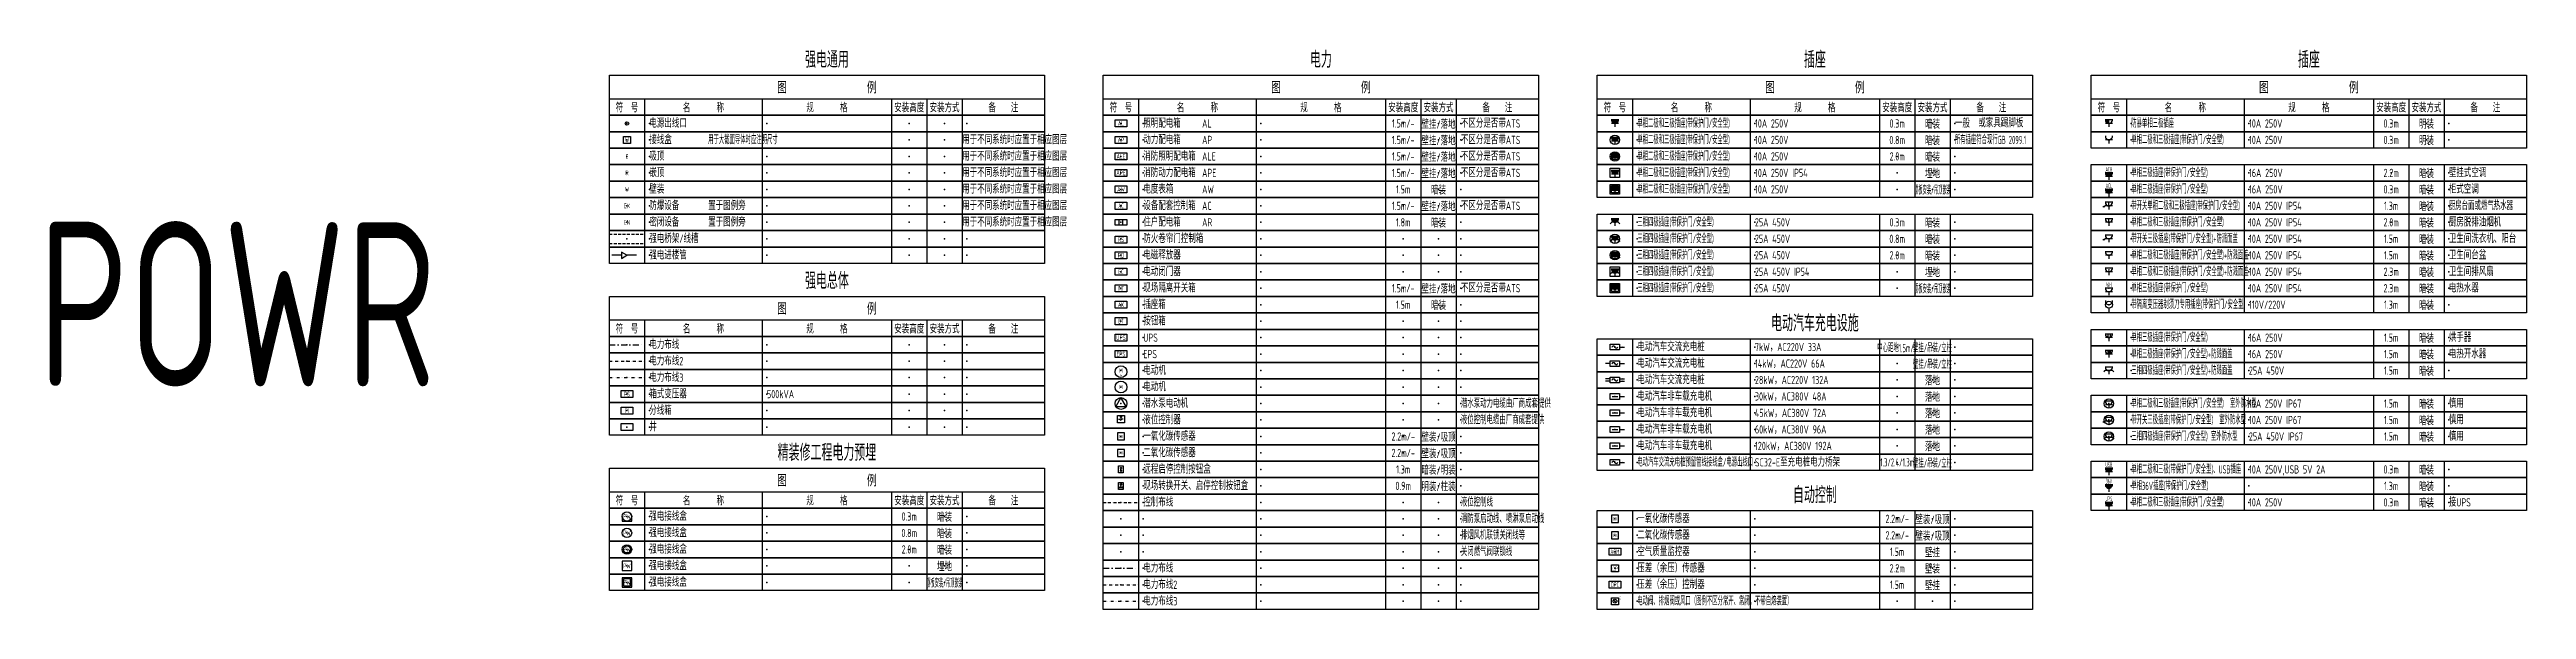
# Model space of a CAD drawing. Header units: millimetres. Extents: x -714894 to -525595, y 3400 to 234118.
# Drawn here: x -714894 to -609595, y 91476 to 115266 of the extents above; entities that cross this region are included whole.
import ezdxf
from ezdxf.enums import TextEntityAlignment as Align

# ---------------------------------------------------------------- set-up
doc = ezdxf.new("R2010")
doc.units = ezdxf.units.MM
doc.header["$LTSCALE"] = 500
for name, pattern in [('BORDER2', [0.875, 0.25, -0.125, 0.25, -0.125, 0, -0.125]), ('DASHDOT', [1, 0.5, -0.25, 0, -0.25]), ('DASHDOT2', [0.5, 0.25, -0.125, 0, -0.125]), ('DIVIDE2', [0.625, 0.25, -0.125, 0, -0.125, 0, -0.125]), ('HIDDEN', [0.375, 0.25, -0.125])]:
    doc.linetypes.add(name, pattern=pattern)
for name, color, linetype in [('E-BAS-DEVC', 3, 'Continuous'), ('E-BAS-EQPM', 3, 'Continuous'), ('E-CTRL-WIRE', 3, 'BORDER2'), ('E-FAS-DEVC', 3, 'Continuous'), ('E-FAS-EQPM', 2, 'Continuous'), ('E-LITE-LITE', 3, 'Continuous'), ('E-POWE-CMTB', 3, 'HIDDEN'), ('E-POWR-BUSH', 111, 'Continuous'), ('E-POWR-DEVC', 3, 'Continuous'), ('E-POWR-EQPM', 3, 'Continuous'), ('E-POWR-EQPM2', 2, 'HIDDEN'), ('E-POWR-WELL', 41, 'Continuous'), ('E-POWR-WIRE', 4, 'DASHDOT'), ('E-POWR-WIRE2', 4, 'DASHDOT2'), ('E-POWR-WIRE3', 4, 'DIVIDE2'), ('E-UNIV-DIAG', 2, 'Continuous'), ('E-UNIV-EL', 140, 'Continuous'), ('E-UNIV-NOTE', 6, 'Continuous')]:
    doc.layers.add(name, color=color, linetype=linetype)
doc.styles.add('TH-STYLE3', font='tssdeng.shx', dxfattribs={"width": 0.65, "bigfont": 'tssdchn.shx'})

msp = doc.modelspace()

# ---------------------------------------------------------------- texts
at = {"layer": 'E-LITE-LITE', "style": 'TH-STYLE3', "width": 0.7}
for s, p in [('C', (-690345, 110726)), ('R', (-690345, 110026)), ('W', (-690345, 109326))]:
    msp.add_text(s, height=200, dxfattribs=at).set_placement(p, align=Align.MIDDLE)
at = {"layer": 'E-POWR-DEVC', "style": 'TH-STYLE3', "width": 0.7}
for s, p in [('EX', (-690345, 108626)), ('EN', (-690345, 107926))]:
    msp.add_text(s, height=200, dxfattribs=at).set_placement(p, align=Align.MIDDLE)
at = {"layer": 'E-UNIV-NOTE', "style": 'TH-STYLE3'}
for s, height, width, p in [('强电通用', 700, 0.7, (-681845, 114876)), ('电力', 700, 0.7, (-660845, 114876)), ('插座', 700, 0.7, (-639845, 114876)), ('插座', 700, 0.7, (-618845, 114876)), ('1.5m/-', 350, 0.7, (-657345, 112126)), ('壁挂/落地', 350, 0.7, (-655845, 112126)), ('壁挂/落地', 350, 0.7, (-655845, 111426)), ('0.3m', 350, 0.7, (-636345, 112126)), ('暗装', 350, 0.7, (-634845, 112126)), ('暗装', 350, 0.7, (-634845, 111426)), ('0.3m', 350, 0.7, (-615345, 112126)), ('明装', 350, 0.7, (-613845, 112126)), ('明装', 350, 0.7, (-613845, 111426)), ('1.5m/-', 350, 0.7, (-657345, 111426)), ('1.5m/-', 350, 0.7, (-657345, 110726)), ('壁挂/落地', 350, 0.7, (-655845, 110726)), ('0.8m', 350, 0.7, (-636345, 111426)), ('2.0m', 350, 0.7, (-636345, 110726)), ('暗装', 350, 0.7, (-634845, 110726)), ('0.3m', 350, 0.7, (-615345, 111426)), ('1.5m/-', 350, 0.7, (-657345, 110026)), ('壁挂/落地', 350, 0.7, (-655845, 110026)), ('暗装', 350, 0.7, (-655845, 109326)), ('顶板安装/吊顶嵌装', 350, 0.4, (-634845, 109326)), ('埋地', 350, 0.7, (-634845, 110026)), ('2.2m', 350, 0.7, (-615345, 110026)), ('暗装', 350, 0.7, (-613845, 110026)), ('暗装', 350, 0.7, (-613845, 109326)), ('1.5m/-', 350, 0.7, (-657345, 108626)), ('1.5m', 350, 0.7, (-657345, 109326)), ('壁挂/落地', 350, 0.7, (-655845, 108626)), ('0.3m', 350, 0.7, (-615345, 109326)), ('1.3m', 350, 0.7, (-615345, 108626)), ('暗装', 350, 0.7, (-613845, 108626)), ('POWR', 7000, 0.7, (-706924, 104467)), ('1.8m', 350, 0.7, (-657345, 107926)), ('暗装', 350, 0.7, (-655845, 107926)), ('0.3m', 350, 0.7, (-636345, 107926)), ('暗装', 350, 0.7, (-634845, 107926)), ('暗装', 350, 0.7, (-634845, 107226)), ('2.0m', 350, 0.7, (-615345, 107926)), ('暗装', 350, 0.7, (-613845, 107926)), ('暗装', 350, 0.7, (-613845, 107226)), ('0.8m', 350, 0.7, (-636345, 107226)), ('2.0m', 350, 0.7, (-636345, 106526)), ('暗装', 350, 0.7, (-634845, 106526)), ('1.5m', 350, 0.7, (-615345, 107226)), ('1.5m', 350, 0.7, (-615345, 106526)), ('暗装', 350, 0.7, (-613845, 106526)), ('强电总体', 700, 0.7, (-681845, 105476)), ('1.5m/-', 350, 0.7, (-657345, 105126)), ('壁挂/落地', 350, 0.7, (-655845, 105126)), ('顶板安装/吊顶嵌装', 350, 0.4, (-634845, 105126)), ('埋地', 350, 0.7, (-634845, 105826)), ('2.3m', 350, 0.7, (-615345, 105826)), ('2.3m', 350, 0.7, (-615345, 105126)), ('暗装', 350, 0.7, (-613845, 105826)), ('暗装', 350, 0.7, (-613845, 105126)), ('1.5m', 350, 0.7, (-657345, 104426)), ('暗装', 350, 0.7, (-655845, 104426)), ('1.3m', 350, 0.7, (-615345, 104426)), ('暗装', 350, 0.7, (-613845, 104426)), ('电动汽车充电设施', 700, 0.7, (-639845, 103676)), ('1.5m', 350, 0.7, (-615345, 103026)), ('暗装', 350, 0.7, (-613845, 103026)), ('中心距地1.5m/-', 350, 0.5, (-636345, 102626)), ('壁挂/吊装/立柱', 350, 0.5, (-634845, 102626)), ('1.5m', 350, 0.7, (-615345, 102326)), ('暗装', 350, 0.7, (-613845, 102326)), ('壁挂/吊装/立柱', 350, 0.5, (-634845, 101926)), ('落地', 350, 0.7, (-634845, 101226)), ('1.5m', 350, 0.7, (-615345, 101626)), ('暗装', 350, 0.7, (-613845, 101626)), ('落地', 350, 0.7, (-634845, 100526)), ('1.5m', 350, 0.7, (-615345, 100226)), ('暗装', 350, 0.7, (-613845, 100226)), ('2.2m/-', 350, 0.7, (-657345, 98826)), ('壁装/吸顶', 350, 0.7, (-655845, 98826)), ('落地', 350, 0.7, (-634845, 99826)), ('落地', 350, 0.7, (-634845, 99126)), ('1.5m', 350, 0.7, (-615345, 99526)), ('1.5m', 350, 0.7, (-615345, 98826)), ('暗装', 350, 0.7, (-613845, 99526)), ('暗装', 350, 0.7, (-613845, 98826)), ('精装修工程电力预埋', 700, 0.7, (-681845, 98176)), ('2.2m/-', 350, 0.7, (-657345, 98126)), ('壁装/吸顶', 350, 0.7, (-655845, 98126)), ('落地', 350, 0.7, (-634845, 98426)), ('0.9m', 350, 0.7, (-657345, 96726)), ('1.3m', 350, 0.7, (-657345, 97426)), ('暗装/明装', 350, 0.7, (-655845, 97426)), ('明装/柱装', 350, 0.7, (-655845, 96726)), ('1.3/2.4/1.3m', 350, 0.5, (-636345, 97726)), ('壁挂/吊装/立柱', 350, 0.5, (-634845, 97726)), ('0.3m', 350, 0.7, (-615345, 97426)), ('1.3m', 350, 0.7, (-615345, 96726)), ('暗装', 350, 0.7, (-613845, 97426)), ('暗装', 350, 0.7, (-613845, 96726)), ('自动控制', 700, 0.7, (-639845, 96376)), ('0.3m', 350, 0.7, (-615345, 96026)), ('暗装', 350, 0.7, (-613845, 96026)), ('0.8m', 350, 0.7, (-678345, 94726)), ('0.3m', 350, 0.7, (-678345, 95426)), ('暗装', 350, 0.7, (-676845, 95426)), ('暗装', 350, 0.7, (-676845, 94726)), ('2.2m/-', 350, 0.7, (-636345, 95326)), ('2.2m/-', 350, 0.7, (-636345, 94626)), ('壁装/吸顶', 350, 0.7, (-634845, 95326)), ('壁装/吸顶', 350, 0.7, (-634845, 94626)), ('2.0m', 350, 0.7, (-678345, 94026)), ('暗装', 350, 0.7, (-676845, 94026)), ('1.5m', 350, 0.7, (-636345, 93926)), ('壁挂', 350, 0.7, (-634845, 93926)), ('顶板安装/吊顶嵌装', 350, 0.4, (-676845, 92626)), ('埋地', 350, 0.7, (-676845, 93326)), ('2.2m', 350, 0.7, (-636345, 93226)), ('1.5m', 350, 0.7, (-636345, 92526)), ('壁装', 350, 0.7, (-634845, 93226)), ('壁挂', 350, 0.7, (-634845, 92526))]:
    msp.add_text(s, height=height, dxfattribs=dict(at, width=width)).set_placement(p, align=Align.MIDDLE)
for s, width, p in [('接线盒', 0.7, (-689395, 111426)), ('电源出线口', 0.7, (-689395, 112126)), ('照明配电箱', 0.7, (-668395, 112126)), ('动力配电箱', 0.7, (-668395, 111426)), ('AL', 0.7, (-665895, 112126)), ('单相二极和三极插座(带保护门/安全型)', 0.5, (-647395, 112126)), ('单相二极和三极插座(带保护门/安全型)', 0.5, (-647395, 111426)), ('10A 250V', 0.7, (-642395, 112126)), ('所有插座符合现行GB 2099.1', 0.5, (-633895, 111426)), ('一般', 0.7, (-633895, 112126)), ('或家具踢脚板', 0.7, (-632895, 112141)), ('单相二极和三极插座(带保护门/安全型)', 0.5, (-626395, 111426)), ('防暴单相三极插座', 0.5, (-626395, 112126)), ('10A 250V', 0.7, (-621395, 112126)), ('吸顶', 0.7, (-689395, 110726)), ('消防照明配电箱', 0.7, (-668395, 110726)), ('AP', 0.7, (-665895, 111426)), ('ALE', 0.7, (-665895, 110726)), ('单相二极和三极插座(带保护门/安全型)', 0.5, (-647395, 110726)), ('10A 250V', 0.7, (-642395, 111426)), ('10A 250V', 0.7, (-642395, 110726)), ('10A 250V', 0.7, (-621395, 111426)), ('壁装', 0.7, (-689395, 109326)), ('嵌顶', 0.7, (-689395, 110026)), ('消防动力配电箱', 0.7, (-668395, 110026)), ('电度表箱', 0.7, (-668395, 109326)), ('APE', 0.7, (-665895, 110026)), ('单相二极和三极插座(带保护门/安全型)', 0.5, (-647395, 110026)), ('单相二极和三极插座(带保护门/安全型)', 0.5, (-647395, 109326)), ('10A 250V IP54', 0.7, (-642395, 110026)), ('单相三极插座(带保护门/安全型)', 0.5, (-626395, 110026)), ('单相三极插座(带保护门/安全型)', 0.5, (-626395, 109326)), ('16A 250V', 0.7, (-621395, 110026)), ('柜式空调', 0.7, (-612895, 109326)), ('壁挂式空调', 0.7, (-612895, 110026)), ('防爆设备', 0.7, (-689395, 108626)), ('设备配套控制箱', 0.7, (-668395, 108626)), ('AW', 0.7, (-665895, 109326)), ('AC', 0.7, (-665895, 108626)), ('10A 250V', 0.7, (-642395, 109326)), ('带开关单相二极和三极插座(带保护门/安全型)', 0.5, (-626395, 108626)), ('16A 250V', 0.7, (-621395, 109326)), ('10A 250V IP54', 0.7, (-621395, 108626)), ('厨房台面或燃气热水器', 0.6, (-612895, 108626)), ('密闭设备', 0.7, (-689395, 107926)), ('强电桥架/线槽', 0.7, (-689395, 107226)), ('住户配电箱', 0.7, (-668395, 107926)), ('AR', 0.7, (-665895, 107926)), ('三相四极插座(带保护门/安全型)', 0.5, (-647395, 107926)), ('三相四极插座(带保护门/安全型)', 0.5, (-647395, 107226)), ('25A 450V', 0.7, (-642395, 107926)), ('单相二极和三极插座(带保护门/安全型)', 0.5, (-626395, 107926)), ('带开关三极插座(带保护门/安全型)+防溅面盖', 0.5, (-626395, 107226)), ('10A 250V IP54', 0.7, (-621395, 107926)), ('厨房脱排油烟机', 0.7, (-612895, 107926)), ('卫生间洗衣机、阳台', 0.7, (-612895, 107226)), ('强电进楼管', 0.7, (-689395, 106526)), ('电磁释放器', 0.7, (-668395, 106526)), ('三相四极插座(带保护门/安全型)', 0.5, (-647395, 106526)), ('25A 450V', 0.7, (-642395, 107226)), ('25A 450V', 0.7, (-642395, 106526)), ('单相二极和三极插座(带保护门/安全型)+防溅面盖', 0.5, (-626395, 106526)), ('10A 250V IP54', 0.7, (-621395, 107226)), ('10A 250V IP54', 0.7, (-621395, 106526)), ('卫生间台盆', 0.7, (-612895, 106526)), ('现场隔离开关箱', 0.7, (-668395, 105126)), ('电动闭门器', 0.7, (-668395, 105826)), ('三相四极插座(带保护门/安全型)', 0.5, (-647395, 105826)), ('三相四极插座(带保护门/安全型)', 0.5, (-647395, 105126)), ('25A 450V IP54', 0.7, (-642395, 105826)), ('25A 450V', 0.7, (-642395, 105126)), ('单相二极和三极插座(带保护门/安全型)+防溅面盖', 0.5, (-626395, 105826)), ('单相三极插座(带保护门/安全型)', 0.5, (-626395, 105126)), ('10A 250V IP54', 0.7, (-621395, 105826)), ('10A 250V IP54', 0.7, (-621395, 105126)), ('卫生间排风扇', 0.7, (-612895, 105826)), ('电热水器', 0.7, (-612895, 105126)), ('插座箱', 0.7, (-668395, 104426)), ('带隔离变压器剃须刀专用插座(带保护门/安全型)', 0.5, (-626395, 104426)), ('110V/220V', 0.7, (-621395, 104426)), ('按钮箱', 0.7, (-668395, 103726)), ('UPS', 0.7, (-668395, 103026)), ('单相三极插座(带保护门/安全型)', 0.5, (-626395, 103026)), ('16A 250V', 0.7, (-621395, 103026)), ('烘手器', 0.7, (-612895, 103026)), ('电力布线', 0.7, (-689395, 102726)), ('电力布线2', 0.7, (-689395, 102026)), ('EPS', 0.7, (-668395, 102326)), ('电动汽车交流充电桩', 0.7, (-647395, 102626)), ('电动汽车交流充电桩', 0.7, (-647395, 101926)), ('7kW，AC220V 33A', 0.7, (-642395, 102626)), ('单相三极插座(带保护门/安全型)+防溅面盖', 0.5, (-626395, 102326)), ('16A 250V', 0.7, (-621395, 102326)), ('电热开水器', 0.7, (-612895, 102326)), ('电力布线3', 0.7, (-689395, 101326)), ('电动机', 0.7, (-668395, 101626)), ('电动机', 0.7, (-668395, 100926)), ('电动汽车交流充电桩', 0.7, (-647395, 101226)), ('14kW，AC220V 66A', 0.7, (-642395, 101926)), ('28kW，AC220V 132A', 0.7, (-642395, 101226)), ('三相四极插座(带保护门/安全型)+防溅面盖', 0.5, (-626395, 101626)), ('25A 450V', 0.7, (-621395, 101626)), ('箱式变压器', 0.7, (-689395, 100626)), ('分线箱', 0.7, (-689395, 99926)), ('500kVA', 0.7, (-684395, 100626)), ('潜水泵电动机', 0.7, (-668395, 100226)), ('电动汽车非车载充电机', 0.7, (-647395, 100526)), ('电动汽车非车载充电机', 0.7, (-647395, 99826)), ('30kW，AC380V 48A', 0.7, (-642395, 100526)), ('单相二极和三极插座(带保护门/安全型)  室外防水型 ', 0.5, (-626395, 100226)), ('10A 250V IP67', 0.7, (-621395, 100226)), ('井', 0.7, (-689395, 99226)), ('液位控制器', 0.7, (-668395, 99526)), ('一氧化碳传感器', 0.7, (-668395, 98826)), ('电动汽车非车载充电机', 0.7, (-647395, 99126)), ('45kW，AC380V 72A', 0.7, (-642395, 99826)), ('60kW，AC380V 96A', 0.7, (-642395, 99126)), ('带开关三极插座(带保护门/安全型)  室外防水型', 0.5, (-626395, 99526)), ('三相四极插座(带保护门/安全型) 室外防水型', 0.5, (-626395, 98826)), ('10A 250V IP67', 0.7, (-621395, 99526)), ('25A 450V IP67', 0.7, (-621395, 98826)), ('二氧化碳传感器', 0.7, (-668395, 98126)), ('电动汽车交流充电桩预留管线接线盒/电源出线口', 0.5, (-647395, 97726)), ('电动汽车非车载充电机', 0.7, (-647395, 98426)), ('120kW，AC380V 192A', 0.7, (-642395, 98426)), ('SC32-E至充电桩电力桥架', 0.7, (-642395, 97726)), ('远程启停控制按钮盒', 0.7, (-668395, 97426)), ('现场转换开关、启停控制按钮盒', 0.7, (-668395, 96726)), ('单相二极和三极(带保护门/安全型)、USB插座', 0.5, (-626395, 97426)), ('单相36V插座(带保护门/安全型)', 0.5, (-626395, 96726)), ('10A 250V,USB 5V 2A', 0.7, (-621395, 97426)), ('控制布线', 0.7, (-668395, 96026)), ('单相二极和三极插座(带保护门/安全型)', 0.5, (-626395, 96026)), ('10A 250V', 0.7, (-621395, 96026)), ('接UPS', 0.7, (-612895, 96026)), ('一氧化碳传感器', 0.7, (-647395, 95326)), ('二氧化碳传感器', 0.7, (-647395, 94626)), ('空气质量监控器', 0.7, (-647395, 93926)), ('电力布线', 0.7, (-668395, 93226)), ('电力布线2', 0.7, (-668395, 92526)), ('压差（余压）传感器', 0.7, (-647395, 93226)), ('压差（余压）控制器', 0.7, (-647395, 92526)), ('电力布线3', 0.7, (-668395, 91826)), ('电动阀、排烟阀或风口（图例不区分常开、常闭，不带自熔装置）', 0.5, (-647395, 91826))]:
    msp.add_text(s, height=350, dxfattribs=dict(at, width=width)).set_placement(p, align=Align.MIDDLE_LEFT)
at = {"layer": 'E-UNIV-NOTE', "color": 1, "style": 'TH-STYLE3'}
for s, width, p in [('用于大截面导体时应注明尺寸', 0.5, (-686895, 111426)), ('用于不同系统时应置于相应图层', 0.7, (-676095, 111426)), ('不区分是否带ATS', 0.7, (-654895, 112126)), ('不区分是否带ATS', 0.7, (-654895, 111426)), ('用于不同系统时应置于相应图层', 0.7, (-676095, 110726)), ('不区分是否带ATS', 0.7, (-654895, 110726)), ('用于不同系统时应置于相应图层', 0.7, (-676095, 110026)), ('用于不同系统时应置于相应图层', 0.7, (-676095, 109326)), ('不区分是否带ATS', 0.7, (-654895, 110026)), ('置于图例旁', 0.7, (-686895, 108626)), ('用于不同系统时应置于相应图层', 0.7, (-676095, 108626)), ('不区分是否带ATS', 0.7, (-654895, 108626)), ('置于图例旁', 0.7, (-686895, 107926)), ('用于不同系统时应置于相应图层', 0.7, (-676095, 107926)), ('不区分是否带ATS', 0.7, (-654895, 105126)), ('潜水泵动力电缆由厂商成套提供', 0.6, (-654895, 100226)), ('慎用', 0.7, (-612895, 100226)), ('液位控制电缆由厂商成套提供', 0.6, (-654895, 99526)), ('慎用', 0.7, (-612895, 99526)), ('慎用', 0.7, (-612895, 98826)), ('液位控制线', 0.6, (-654895, 96026)), ('消防泵启动线、喷淋泵启动线', 0.6, (-654895, 95326)), ('排烟风机联锁关闭线等', 0.6, (-654895, 94626)), ('关闭燃气阀联锁线', 0.6, (-654895, 93926))]:
    msp.add_text(s, height=350, dxfattribs=dict(at, width=width)).set_placement(p, align=Align.MIDDLE_LEFT)
at = {"layer": 'E-UNIV-NOTE', "linetype": 'Continuous', "style": 'TH-STYLE3', "width": 0.7}
for s, p in [('防火卷帘门控制箱', (-668395, 107226)), ('强电接线盒', (-689395, 95426)), ('强电接线盒', (-689395, 94726)), ('强电接线盒', (-689395, 94026)), ('强电接线盒', (-689395, 93326)), ('强电接线盒', (-689395, 92626))]:
    msp.add_text(s, height=350, dxfattribs=at).set_placement(p, align=Align.MIDDLE_LEFT)

# ---------------------------------------------------------------- blocks, each defined once
blk = doc.blocks.new('E-BKTS2')
for p, q in [((0, 0), (185, 0)), ((0, -7), (0, 0)), ((185, 0), (185, -7)), ((185, -7), (0, -7))]:
    blk.add_line(p, q)
at = {"linetype": 'Continuous'}
for p, q in [((15, 0), (15, -7)), ((65, 0), (65, -7)), ((120, 0), (120, -7)), ((135, 0), (135, -7)), ((150, 0), (150, -7))]:
    blk.add_line(p, q, dxfattribs=at)
for p in [(7.5, -3.5), (17, -3.5), (67, -3.5), (127.5, -3.5), (142.5, -3.5), (152, -3.5)]:
    blk.add_point(p, dxfattribs=at)
blk = doc.blocks.new('E-BDB006-1')
for p, q in [((-0.75, -1.25), (-0.75, 1.25)), ((0.75, -1.25), (0.75, 1.25))]:
    blk.add_line(p, q)
blk.add_lwpolyline([(-2.5, -1.25), (-2.5, 1.25), (2.5, 1.25), (2.5, -1.25)], close=True)
blk = doc.blocks.new('E-BDB011')
blk.add_lwpolyline([(-2.5, -1.5), (-2.5, 1.5), (2.5, 1.5), (2.5, -1.5)], close=True)
at = {"layer": 'E-UNIV-EL', "style": 'TH-STYLE3', "width": 0.7}
blk.add_attdef('BOX', text='', height=2, dxfattribs=at).set_placement((0, 0), align=Align.MIDDLE)
blk = doc.blocks.new('E-BDB013')
blk.add_lwpolyline([(-2.5, -1.5), (-2.5, 1.5), (2.5, 1.5), (2.5, -1.5)], close=True)
at = {"layer": 'E-UNIV-EL', "style": 'TH-STYLE3', "width": 0.6}
blk.add_attdef('BOX', text='', height=2, rotation=360, dxfattribs=at).set_placement((0, 0), align=Align.MIDDLE)
blk = doc.blocks.new('E-BKTS1')
blk.add_line((0, -10), (185, -10))
at = {"linetype": 'Continuous'}
for p, q in [((15, -10), (15, -17)), ((65, -10), (65, -17)), ((120, -10), (120, -17)), ((135, -10), (135, -17)), ((150, -10), (150, -17))]:
    blk.add_line(p, q, dxfattribs=at)
blk.add_lwpolyline([(0, 0), (185, 0), (185, -17), (0, -17)], close=True)
at = {"layer": 'E-UNIV-NOTE', "style": 'TH-STYLE3', "width": 0.7}
for s, height, p in [('图                例', 5, (92.5, -5)), ('安装高度', 3.5, (127.5, -13.5)), ('安装方式', 3.5, (142.5, -13.5))]:
    blk.add_text(s, height=height, dxfattribs=at).set_placement(p, align=Align.MIDDLE)
at = {"layer": 'E-UNIV-NOTE', "linetype": 'Continuous', "style": 'TH-STYLE3', "width": 0.7}
for s, p in [('符  号', (7.5, -13.5)), ('名       称', (40, -13.5)), ('规       格', (92.5, -13.5)), ('备    注', (167.5, -13.5))]:
    blk.add_text(s, height=3.5, dxfattribs=at).set_placement(p, align=Align.MIDDLE)
blk = doc.blocks.new('E-BS701')
for p, q in [((1.5, 3), (-1.5, 3)), ((0, 1.5), (0, 0))]:
    blk.add_line(p, q)
at = {"const_width": 1.5}
blk.add_lwpolyline([(-0.75, 3, 1), (0.75, 3, 1)], format="xyb", dxfattribs=at)
blk.add_arc((0, 3), 1.5, 168.46304, 11.53696)
at = {"layer": 'E-UNIV-EL', "style": 'TH-STYLE3', "width": 0.5}
blk.add_attdef('SOCKET', text='', height=2, dxfattribs=at).set_placement((0, 4.5), align=Align.MIDDLE)
blk = doc.blocks.new('E-BS209')
blk.add_line((0, 1.5), (0, 0))
blk.add_circle((0, 3), 1.5)
blk.add_arc((0, 4.5), 1.5, 168.463, 11.537)
blk = doc.blocks.new('E-BS302')
for p, q in [((-1.1, 1.9), (-2.1, 0.9)), ((1.5, 3), (-1.5, 3)), ((1.5, 1.5), (-1.5, 1.5)), ((0, 1.5), (0, 0)), ((1.1, 1.9), (2.1, 0.9))]:
    blk.add_line(p, q)
blk.add_arc((0, 3), 1.5, 168.463, 11.537)
blk = doc.blocks.new('E-BS301')
for p, q in [((-1.1, 1.9), (-2.1, 0.9)), ((1.5, 3), (-1.5, 3)), ((1.5, 1.5), (-1.5, 1.5)), ((0, 1.5), (0, 0)), ((1.1, 1.9), (2.1, 0.9))]:
    blk.add_line(p, q)
at = {"const_width": 1.5}
blk.add_lwpolyline([(-0.8, 3, 1), (0.8, 3, 1)], format="xyb", dxfattribs=at)
blk.add_arc((0, 3), 1.5, 168.463, 11.537)
blk = doc.blocks.new('E-BS802')
for p, q in [((1.5, 3), (-1.5, 3)), ((1.5, 1.5), (-1.5, 1.5)), ((0, 1.5), (0, 0))]:
    blk.add_line(p, q)
at = {"const_width": 1.5}
blk.add_lwpolyline([(-0.75, 3, 1), (0.75, 3, 1)], format="xyb", dxfattribs=at)
blk.add_arc((0, 3), 1.5, 168.46304, 11.53696)
at = {"layer": 'E-UNIV-EL', "style": 'TH-STYLE3', "width": 0.5}
blk.add_attdef('SOCKET', text='', height=2, dxfattribs=at).set_placement((0, 4.5), align=Align.MIDDLE)
blk = doc.blocks.new('E-BS201')
for p, q in [((1.5, 3), (-1.5, 3)), ((1.5, 1.5), (-1.5, 1.5)), ((0, 1.5), (0, 0))]:
    blk.add_line(p, q)
at = {"const_width": 1.5}
blk.add_lwpolyline([(-0.75, 3, 1), (0.75, 3, 1)], format="xyb", dxfattribs=at)
blk.add_arc((0, 3), 1.5, 168.46304, 11.53696)
blk = doc.blocks.new('E-BS200')
for p, q in [((1.5, 0), (-1.5, 0)), ((0, 0), (0, -1.5))]:
    blk.add_line(p, q)
blk.add_arc((0, 1.5), 1.5, 168.463, 11.537)
blk = doc.blocks.new('E-BS203')
for p, q in [((1.5, 1.5), (-1.5, 1.5)), ((1.5, 0), (-1.5, 0)), ((0, 0), (0, 1.5)), ((0, 0), (0, -1.5))]:
    blk.add_line(p, q)
at = {"const_width": 1.5}
blk.add_lwpolyline([(-0.75, 1.5, 0.4142136), (0, 0.75, 1)], format="xyb", dxfattribs=at)
blk.add_arc((0, 1.5), 1.5, 168.46304, 11.53696)
blk = doc.blocks.new('E-BS201-2')
for p, q in [((1.5, 1.5), (-1.5, 1.5)), ((1.5, 0), (-1.5, 0)), ((0, 0), (0, -1.5))]:
    blk.add_line(p, q)
at = {"const_width": 1.5}
blk.add_lwpolyline([(-0.75, 1.5, 1), (0.75, 1.5, 1)], format="xyb", dxfattribs=at)
blk.add_arc((0, 1.5), 1.5, 168.46304, 11.53696)
at = {"layer": 'E-UNIV-EL', "style": 'TH-STYLE3', "width": 0.5}
blk.add_attdef('SOCKET', text='', height=2, dxfattribs=at).set_placement((0, 3), align=Align.MIDDLE)
blk = doc.blocks.new('E-BS201-1')
for p, q in [((1.5, 1.5), (-1.5, 1.5)), ((1.5, 0), (-1.5, 0)), ((0, 0), (0, -1.5))]:
    blk.add_line(p, q)
at = {"const_width": 1.5}
blk.add_lwpolyline([(-0.75, 1.5, 1), (0.75, 1.5, 1)], format="xyb", dxfattribs=at)
blk.add_arc((0, 1.5), 1.5, 168.46304, 11.53696)
at = {"layer": 'E-UNIV-EL', "style": 'TH-STYLE3', "width": 0.5}
blk.add_attdef('SOCKET', text='', height=2, dxfattribs=at).set_placement((0, 3), align=Align.MIDDLE)
blk = doc.blocks.new('E-BS204')
for p, q in [((1.5, 1.5), (-1.5, 1.5)), ((1.5, 0), (-1.5, 0)), ((0, 0), (0, 1.5)), ((0, 0), (0, -1.5))]:
    blk.add_line(p, q)
blk.add_arc((0, 1.5), 1.5, 168.463, 11.537)
blk = doc.blocks.new('E-BS204-S')
for p, q in [((-1.1, 0.4), (-2.1, -0.6)), ((1.5, 1.5), (-1.5, 1.5)), ((1.5, 0), (-1.5, 0)), ((0, 0), (0, 1.5)), ((0, 0), (0, -1.5)), ((-2.1, -0.6), (-2.5, -0.2))]:
    blk.add_line(p, q)
blk.add_arc((0, 1.5), 1.5, 168.463, 11.537)
blk = doc.blocks.new('E-BS202-1')
for p, q in [((1.5, 1.5), (-1.5, 1.5)), ((1.5, 0), (-1.5, 0)), ((0, 0), (0, -1.5))]:
    blk.add_line(p, q)
at = {"const_width": 0.375}
blk.add_lwpolyline([(-0.1875, 0.75, 1), (0.1875, 0.75, 1)], format="xyb", close=True, dxfattribs=at)
blk.add_arc((0, 1.5), 1.5, 168.463041, 11.536959)
blk = doc.blocks.new('E-BS202')
for p, q in [((1.5, 3), (-1.5, 3)), ((1.5, 1.5), (-1.5, 1.5)), ((0, 1.5), (0, 0))]:
    blk.add_line(p, q)
blk.add_arc((0, 3), 1.5, 168.463, 11.537)
blk = doc.blocks.new('E-BDB051')
blk.add_circle((0, 0), 2.5)
at = {"layer": 'E-UNIV-EL', "style": 'TH-STYLE3', "width": 0.7}
blk.add_text('M', height=1.8, dxfattribs=at).set_placement((0, 0), align=Align.MIDDLE)
blk = doc.blocks.new('E-BDB054')
blk.add_circle((0, 0), 2.5)
at = {"layer": 'E-UNIV-EL'}
blk.add_lwpolyline([(0, 2.5), (-2.2, -1.2), (2.2, -1.2)], close=True, dxfattribs=at)
blk = doc.blocks.new('E-BDB052')
blk.add_circle((0, 0), 2.5)
at = {"layer": 'E-UNIV-EL', "style": 'TH-STYLE3', "width": 0.7}
for s, p in [('M', (0, 0.5)), ('~', (0, -1.5))]:
    blk.add_text(s, height=1.8, dxfattribs=at).set_placement(p, align=Align.MIDDLE)
blk = doc.blocks.new('E-BS202-3')
for p, q in [((1.5, 1.5), (-1.5, 1.5)), ((1.5, 0), (-1.5, 0)), ((0, 0), (0, -1.5))]:
    blk.add_line(p, q)
blk.add_arc((0, 1.5), 1.5, 168.463, 11.537)
at = {"layer": 'E-UNIV-EL', "style": 'TH-STYLE3', "width": 0.5}
blk.add_attdef('SOCKET', text='', height=2, dxfattribs=at).set_placement((0, 3), align=Align.MIDDLE)
blk = doc.blocks.new('E-BCABLE01')
for p, q in [((0, 0), (2, 0)), ((3.2, 0), (5.2, 0))]:
    blk.add_line(p, q)
blk.add_lwpolyline([(3.2, -0.69), (3.2, 0.69), (2, 0)], close=True)
blk = doc.blocks.new('E-BS211')
for p, q in [((1.5, 1), (-1.5, 1)), ((1.5, -0.5), (-1.5, -0.5)), ((0, -0.5), (0, -2))]:
    blk.add_line(p, q)
at = {"const_width": 1.5}
blk.add_lwpolyline([(-0.8, 1, 1), (0.8, 1, 1)], format="xyb", dxfattribs=at)
blk.add_circle((0, 0), 2)
blk.add_arc((0, 1), 1.5, 168.463, 11.537)
blk = doc.blocks.new('E-BS211-1')
for p, q in [((1.5, 1), (-1.5, 1)), ((1.5, -0.5), (-1.5, -0.5)), ((0, -0.5), (0, -2))]:
    blk.add_line(p, q)
at = {"const_width": 1.5}
blk.add_lwpolyline([(-0.8, 1, 1), (0.8, 1, 1)], format="xyb", dxfattribs=at)
blk.add_circle((0, 0), 2)
blk.add_arc((0, 1), 1.5, 168.463, 11.537)
at = {"layer": 'E-UNIV-EL'}
blk.add_circle((0, 0), 1.5, dxfattribs=at)
blk = doc.blocks.new('E-BS211-2')
for p, q in [((1.5, 1), (-1.5, 1)), ((1.5, -0.5), (-1.5, -0.5)), ((0, -0.5), (0, -2))]:
    blk.add_line(p, q)
blk.add_lwpolyline([(-2, -2), (-2, 2), (2, 2), (2, -2)], close=True)
at = {"const_width": 1.5}
blk.add_lwpolyline([(-0.8, 1, 1), (0.7, 1, 1)], format="xyb", dxfattribs=at)
blk.add_arc((0, 1), 1.5, 168.463, 11.537)
blk = doc.blocks.new('E-BS211-3')
for p, q in [((1.5, 1), (-1.5, 1)), ((1.5, -0.5), (-1.5, -0.5)), ((0, -0.5), (0, -2))]:
    blk.add_line(p, q)
blk.add_lwpolyline([(-2, -2), (-2, 2), (2, 2), (2, -2)], close=True)
at = {"const_width": 1.5}
blk.add_lwpolyline([(-0.8, 1, 1), (0.7, 1, 1)], format="xyb", dxfattribs=at)
blk.add_arc((0, 1), 1.5, 168.463, 11.537)
at = {"layer": 'E-UNIV-EL'}
blk.add_lwpolyline([(-1.5, -1.5), (-1.5, 1.5), (1.5, 1.5), (1.5, -1.5)], close=True, dxfattribs=at)
blk = doc.blocks.new('E-BS312')
for p, q in [((1.5, 1), (-1.5, 1)), ((-1.1, 0), (-2.1, -1.1)), ((1.5, -0.5), (-1.5, -0.5)), ((0, -0.5), (0, -2)), ((1.1, 0), (2.1, -1.1))]:
    blk.add_line(p, q)
blk.add_circle((0, 0), 2)
blk.add_arc((0, 1), 1.5, 168.463, 11.537)
blk = doc.blocks.new('E-BS311')
for p, q in [((1.5, 1), (-1.5, 1)), ((-1.1, 0), (-2.1, -1.1)), ((1.5, -0.5), (-1.5, -0.5)), ((0, -0.5), (0, -2)), ((1.1, 0), (2.1, -1.1))]:
    blk.add_line(p, q)
at = {"const_width": 1.5}
blk.add_lwpolyline([(-0.8, 1, 1), (0.8, 1, 1)], format="xyb", dxfattribs=at)
blk.add_circle((0, 0), 2)
blk.add_arc((0, 1), 1.5, 168.463, 11.537)
blk = doc.blocks.new('E-BS311-1')
for p, q in [((1.5, 1), (-1.5, 1)), ((-1.1, 0), (-2.1, -1.1)), ((1.5, -0.5), (-1.5, -0.5)), ((0, -0.5), (0, -2)), ((1.1, 0), (2.1, -1.1))]:
    blk.add_line(p, q)
at = {"const_width": 1.5}
blk.add_lwpolyline([(-0.8, 1, 1), (0.8, 1, 1)], format="xyb", dxfattribs=at)
blk.add_circle((0, 0), 2)
blk.add_arc((0, 1), 1.5, 168.463, 11.537)
at = {"layer": 'E-UNIV-EL'}
blk.add_circle((0, 0), 1.5, dxfattribs=at)
blk = doc.blocks.new('E-BS311-2')
for p, q in [((-1.1, 0.4), (-2.1, -0.6)), ((1.5, 1.5), (-1.5, 1.5)), ((1.5, 0), (-1.5, 0)), ((0, 0), (0, -1.5)), ((1.1, 0.4), (2.1, -0.6))]:
    blk.add_line(p, q)
blk.add_lwpolyline([(-2, -1.5), (-2, 2.5), (2, 2.5), (2, -1.5)], close=True)
at = {"const_width": 1.5}
blk.add_lwpolyline([(-0.8, 1.5, 1), (0.8, 1.5, 1)], format="xyb", dxfattribs=at)
blk.add_arc((0, 1.5), 1.5, 168.463, 11.537)
blk = doc.blocks.new('E-BS311-3')
for p, q in [((-1.1, 0.4), (-2.1, -0.6)), ((1.5, 1.5), (-1.5, 1.5)), ((1.5, 0), (-1.5, 0)), ((0, 0), (0, -1.5)), ((1.1, 0.4), (2.1, -0.6))]:
    blk.add_line(p, q)
blk.add_lwpolyline([(-2, -1.5), (-2, 2.5), (2, 2.5), (2, -1.5)], close=True)
at = {"const_width": 1.5}
blk.add_lwpolyline([(-0.8, 1.5, 1), (0.8, 1.5, 1)], format="xyb", dxfattribs=at)
blk.add_arc((0, 1.5), 1.5, 168.463, 11.537)
at = {"layer": 'E-UNIV-EL'}
blk.add_lwpolyline([(-1.5, -1), (-1.5, 2), (1.5, 2), (1.5, -1)], close=True, dxfattribs=at)
blk = doc.blocks.new('E-BS212')
for p, q in [((1.5, 1), (-1.5, 1)), ((1.5, -0.5), (-1.5, -0.5)), ((0, -0.5), (0, -2))]:
    blk.add_line(p, q)
blk.add_circle((0, 0), 2)
blk.add_arc((0, 1), 1.5, 168.463, 11.537)
blk = doc.blocks.new('E-BS212-S')
for p, q in [((1.5, 1), (-1.5, 1)), ((-2.1, -1.1), (-2.5, -0.7)), ((-1.1, 0), (-2.1, -1.1)), ((1.5, -0.5), (-1.5, -0.5)), ((0, -0.5), (0, -2))]:
    blk.add_line(p, q)
blk.add_circle((0, 0), 2)
blk.add_arc((0, 1), 1.5, 168.463, 11.537)
blk = doc.blocks.new('E-BT04')
blk.add_lwpolyline([(-2.5, -1.5), (-2.5, 1.5), (2.5, 1.5), (2.5, -1.5)], close=True)
at = {"layer": 'E-UNIV-EL', "style": 'TH-STYLE3', "width": 0.7}
blk.add_attdef('BOX', text='', height=2, dxfattribs=at).set_placement((0, 0), align=Align.MIDDLE)
blk = doc.blocks.new('E-BT03')
blk.add_lwpolyline([(-2.5, -1.5), (-2.5, 1.5), (2.5, 1.5), (2.5, -1.5)], close=True)
at = {"layer": 'E-UNIV-EL', "style": 'TH-STYLE3', "width": 0.7}
blk.add_attdef('BOX', text='', height=2, dxfattribs=at).set_placement((0, 0), align=Align.MIDDLE)
blk = doc.blocks.new('E-BPOWR90')
blk.add_lwpolyline([(-2, 0), (-2, -2), (2, -2), (2, 0)])
blk.add_circle((0, 0), 2)
at = {"layer": 'E-UNIV-EL', "style": 'TH-STYLE3', "width": 0.7}
blk.add_attdef('SOCKET', text='', height=2, dxfattribs=at).set_placement((0, 0), align=Align.MIDDLE)
blk = doc.blocks.new('E-BPOWR91')
blk.add_circle((0, 0), 2)
at = {"layer": 'E-UNIV-EL', "style": 'TH-STYLE3', "width": 0.7}
blk.add_attdef('SOCKET', text='', height=2, dxfattribs=at).set_placement((0, 0), align=Align.MIDDLE)
blk = doc.blocks.new('E-BPOWR91-1')
blk.add_circle((0, 0), 2)
at = {"layer": 'E-UNIV-EL'}
blk.add_circle((0, 0), 1.5, dxfattribs=at)
at = {"layer": 'E-UNIV-EL', "style": 'TH-STYLE3', "width": 0.7}
blk.add_attdef('SOCKET', text='', height=2, dxfattribs=at).set_placement((0, 0), align=Align.MIDDLE)
blk = doc.blocks.new('E-BTELE91-2')
blk.add_lwpolyline([(-2, 2), (-2, -2), (2, -2), (2, 2)], close=True)
at = {"layer": 'E-UNIV-EL', "style": 'TH-STYLE3', "width": 0.6}
blk.add_attdef('SOCKET', text='', height=2, dxfattribs=at).set_placement((0, 0), align=Align.MIDDLE)
blk = doc.blocks.new('E-BPOWR91-3')
blk.add_lwpolyline([(-2, 2), (-2, -2), (2, -2), (2, 2)], close=True)
at = {"layer": 'E-UNIV-EL'}
blk.add_lwpolyline([(-1.5, 1.5), (-1.5, -1.5), (1.5, -1.5), (1.5, 1.5)], close=True, dxfattribs=at)
at = {"layer": 'E-UNIV-EL', "style": 'TH-STYLE3', "width": 0.7}
blk.add_attdef('SOCKET', text='', height=2, dxfattribs=at).set_placement((0, 0), align=Align.MIDDLE)
blk = doc.blocks.new('E-BDB001')
blk.add_lwpolyline([(-2.5, -1.5), (-2.5, 1.5), (2.5, 1.5), (2.5, -1.5)], close=True)
at = {"layer": 'E-UNIV-EL', "style": 'TH-STYLE3', "width": 0.7}
blk.add_attdef('BOX', text='', height=2, dxfattribs=at).set_placement((0, 0), align=Align.MIDDLE)
blk = doc.blocks.new('E-BDB003')
blk.add_lwpolyline([(-2.5, -1.5), (-2.5, 1.5), (2.5, 1.5), (2.5, -1.5)], close=True)
at = {"layer": 'E-UNIV-EL', "style": 'TH-STYLE3', "width": 0.7}
blk.add_attdef('BOX', text='', height=2, dxfattribs=at).set_placement((0, 0), align=Align.MIDDLE)
blk = doc.blocks.new('E-BDB004')
blk.add_lwpolyline([(-2.5, -1.5), (-2.5, 1.5), (2.5, 1.5), (2.5, -1.5)], close=True)
at = {"layer": 'E-UNIV-EL', "style": 'TH-STYLE3', "width": 0.7}
blk.add_attdef('BOX', text='', height=2, dxfattribs=at).set_placement((0, 0), align=Align.MIDDLE)
blk = doc.blocks.new('E-BDB012')
blk.add_lwpolyline([(-2.5, -1.5), (-2.5, 1.5), (2.5, 1.5), (2.5, -1.5)], close=True)
at = {"layer": 'E-UNIV-EL', "style": 'TH-STYLE3', "width": 0.6}
blk.add_attdef('BOX', text='', height=2, dxfattribs=at).set_placement((0, 0), align=Align.MIDDLE)
blk = doc.blocks.new('E-BDB015')
blk.add_lwpolyline([(-2.5, -1.5), (-2.5, 1.5), (2.5, 1.5), (2.5, -1.5)], close=True)
at = {"layer": 'E-UNIV-EL', "style": 'TH-STYLE3', "width": 0.6}
blk.add_attdef('BOX', text='', height=2, rotation=360, dxfattribs=at).set_placement((0, 0), align=Align.MIDDLE)
blk = doc.blocks.new('E-BFAS810')
blk.add_lwpolyline([(-2.5, -1.5), (-2.5, 1.5), (2.5, 1.5), (2.5, -1.5)], close=True)
at = {"layer": 'E-UNIV-EL', "style": 'TH-STYLE3', "width": 0.7}
blk.add_attdef('BOX', text='', height=2, dxfattribs=at).set_placement((0, 0), align=Align.MIDDLE)
blk = doc.blocks.new('E-BDB016')
blk.add_lwpolyline([(-2.5, -1.5), (-2.5, 1.5), (2.5, 1.5), (2.5, -1.5)], close=True)
at = {"layer": 'E-UNIV-EL', "style": 'TH-STYLE3', "width": 0.6}
blk.add_attdef('BOX', text='', height=2, rotation=360, dxfattribs=at).set_placement((0, 0), align=Align.MIDDLE)
blk = doc.blocks.new('E-BDB041')
blk.add_lwpolyline([(-2.5, -1.5), (-2.5, 1.5), (2.5, 1.5), (2.5, -1.5)], close=True)
at = {"layer": 'E-UNIV-EL', "style": 'TH-STYLE3', "width": 0.7}
blk.add_attdef('BOX', text='', height=2, dxfattribs=at).set_placement((0, 0), align=Align.MIDDLE)
blk = doc.blocks.new('E-BDB042')
blk.add_lwpolyline([(-2.5, -1.5), (-2.5, 1.5), (2.5, 1.5), (2.5, -1.5)], close=True)
at = {"layer": 'E-UNIV-EL', "style": 'TH-STYLE3', "width": 0.7}
blk.add_attdef('BOX', text='', height=2, dxfattribs=at).set_placement((0, 0), align=Align.MIDDLE)
blk = doc.blocks.new('E-BS205')
for p, q in [((-2.1, 0.9), (-2.5, 1.3)), ((-1.1, 1.9), (-2.1, 0.9)), ((1.5, 3), (-1.5, 3)), ((1.5, 1.5), (-1.5, 1.5)), ((0, 1.5), (0, 0))]:
    blk.add_line(p, q)
blk.add_arc((0, 3), 1.5, 168.463, 11.537)
blk = doc.blocks.new('E-BS206')
for p, q in [((1.5, 1.5), (-1.5, 1.5)), ((1.5, 0), (-1.5, 0)), ((-0.5, 1.5), (-0.5, 0.1)), ((0, 0), (0, -1.5)), ((0.5, 1.5), (0.5, 0.1))]:
    blk.add_line(p, q)
blk.add_arc((0, 1.5), 1.5, 168.463, 11.537)
blk = doc.blocks.new('E-BS207')
blk.add_hatch(color=256).paths.add_polyline_path([(-0.4, 0.1, 0.153536), (0.4, 0.1), (0.4, 1.5), (-0.4, 1.5)])
for p, q in [((1.5, 1.5), (-1.5, 1.5)), ((1.5, 0), (-1.5, 0)), ((-0.5, 1.5), (-0.5, 0.1)), ((0, 0), (0, -1.5)), ((0.5, 1.5), (0.5, 0.1))]:
    blk.add_line(p, q)
blk.add_arc((0, 1.5), 1.5, 168.463, 11.537)
blk = doc.blocks.new('E-BS001')
blk.add_lwpolyline([(-1.5, -1.5), (-1.5, 1.5), (1.5, 1.5), (1.5, -1.5)], close=True)
at = {"layer": 'E-UNIV-EL', "style": 'TH-STYLE3', "width": 0.7}
blk.add_attdef('SOCKET', text='', height=2, dxfattribs=at).set_placement((0, 0), align=Align.MIDDLE)
blk = doc.blocks.new('E-BFAS820')
blk.add_lwpolyline([(-2.5, -1.5), (-2.5, 1.5), (2.5, 1.5), (2.5, -1.5)], close=True)
at = {"layer": 'E-UNIV-EL', "style": 'TH-STYLE3', "width": 0.6}
blk.add_attdef('BOX', text='', height=2, dxfattribs=at).set_placement((0, 0), align=Align.MIDDLE)
blk = doc.blocks.new('E-BFAS821')
blk.add_lwpolyline([(-2.5, -1.5), (-2.5, 1.5), (2.5, 1.5), (2.5, -1.5)], close=True)
at = {"layer": 'E-UNIV-EL', "style": 'TH-STYLE3', "width": 0.7}
blk.add_attdef('BOX', text='', height=2, dxfattribs=at).set_placement((0, 0), align=Align.MIDDLE)
blk = doc.blocks.new('E-BFAS630')
blk.add_lwpolyline([(-1.5, -1.5), (-1.5, 1.5), (1.5, 1.5), (1.5, -1.5)], close=True)
at = {"layer": 'E-UNIV-EL'}
for p, q in [((-1, 0), (-0.5, 0)), ((0, 0.7), (0, 0.5)), ((0, 0.4), (0, 0.3)), ((0, 0.2), (0, 0)), ((0.2, 1.1), (0.5, 1.1)), ((0, -0.1), (0, -0.3))]:
    blk.add_line(p, q, dxfattribs=at)
blk.add_lwpolyline([(1, 0), (0.5, 0), (-0.5, -0.6)], dxfattribs=at)
blk.add_lwpolyline([(0, 1.5, -0.533333), (0, 0.7, -0.533333)], format="xyb", close=True, dxfattribs=at)
blk = doc.blocks.new('E-BEMS030')
blk.add_lwpolyline([(-1.5, -1.5), (1.5, -1.5), (1.5, 1.5), (-1.5, 1.5)], close=True)
at = {"layer": 'E-UNIV-EL', "style": 'TH-STYLE3', "width": 0.7}
blk.add_attdef('F', text='', height=1.3, dxfattribs=at).set_placement((0, 0), align=Align.MIDDLE)
blk = doc.blocks.new('E-BEMS031')
blk.add_lwpolyline([(-1.5, -1.5), (1.5, -1.5), (1.5, 1.5), (-1.5, 1.5)], close=True)
at = {"layer": 'E-UNIV-EL', "style": 'TH-STYLE3', "width": 0.7}
for tag, height, p in [('F', 1.3, (0, 0)), ('F2', 0.65, (1.08625, -0.3125))]:
    blk.add_attdef(tag, text='', height=height, dxfattribs=at).set_placement(p, align=Align.MIDDLE)
blk = doc.blocks.new('E-BSW121')
blk.add_lwpolyline([(-1, -1.5), (-1, 1.5), (1, 1.5), (1, -1.5)], close=True)
at = {"layer": 'E-UNIV-EL'}
for centre in [(0, 0.625), (0, -0.625)]:
    blk.add_circle(centre, 0.25, dxfattribs=at)
blk = doc.blocks.new('E-BS201-4')
for p, q in [((1.5, 3), (-1.5, 3)), ((1.5, 1.5), (-1.5, 1.5)), ((0, 1.5), (0, 0))]:
    blk.add_line(p, q)
at = {"const_width": 1.5}
blk.add_lwpolyline([(-0.75, 3, 1), (0.75, 3, 1)], format="xyb", dxfattribs=at)
blk.add_arc((0, 3), 1.5, 168.46304, 11.53696)
at = {"layer": 'E-UNIV-EL', "style": 'TH-STYLE3', "width": 0.5}
blk.add_attdef('SOCKET', text='', height=2, dxfattribs=at).set_placement((0, 4.5), align=Align.MIDDLE)
blk = doc.blocks.new('E-BSW122')
blk.add_lwpolyline([(-1, -1.5), (-1, 1.5), (1, 1.5), (1, -1.5)], close=True)
at = {"layer": 'E-UNIV-EL'}
blk.add_line((0, 1), (0, 0.25), dxfattribs=at)
for centre, radius in [((0, 0.625), 0.375), ((-0.5, -0.625), 0.25), ((0.5, -0.625), 0.25)]:
    blk.add_circle(centre, radius, dxfattribs=at)
blk = doc.blocks.new('E-BDB111')
blk.add_lwpolyline([(-2, -1.2), (-2, 1.2), (2, 1.2), (2, -1.2)], close=True)
at = {"layer": 'E-UNIV-EL'}
blk.add_line((2, 0), (4, 0), dxfattribs=at)
blk.add_lwpolyline([(-1.2, -0.1), (-1.1, 0.2), (-1, 0.3), (-0.9, 0.4), (-0.7, 0.5), (-0.6, 0.5), (-0.4, 0.4), (-0.3, 0.4), (-0.2, 0.3), (-0.1, 0.2), (-0.1, 0.2), (0, 0.1), (0, 0), (0, -0.1), (0.1, -0.2), (0.1, -0.2), (0.2, -0.3), (0.3, -0.4), (0.4, -0.4), (0.6, -0.5), (0.7, -0.5), (0.9, -0.4), (1, -0.3), (1.1, -0.2), (1.2, 0.1)], dxfattribs=at)
blk.add_lwpolyline([(3, 0, 0.5, 0, 0), (4, 0, 0, 0, 0)], format="xyseb", dxfattribs=at)
blk = doc.blocks.new('E-BDB112')
blk.add_lwpolyline([(-2, -1.2), (-2, 1.2), (2, 1.2), (2, -1.2)], close=True)
at = {"layer": 'E-UNIV-EL'}
for p, q in [((-2, 0), (-4, 0)), ((2, 0), (4, 0))]:
    blk.add_line(p, q, dxfattribs=at)
for points in [[(-3, 0, 0.5, 0, 0), (-4, 0, 0, 0, 0)], [(3, 0, 0.5, 0, 0), (4, 0, 0, 0, 0)]]:
    blk.add_lwpolyline(points, format="xyseb", dxfattribs=at)
blk.add_lwpolyline([(-1.2, -0.1), (-1.1, 0.2), (-1, 0.3), (-0.9, 0.4), (-0.7, 0.5), (-0.6, 0.5), (-0.4, 0.4), (-0.3, 0.4), (-0.2, 0.3), (-0.1, 0.2), (-0.1, 0.2), (0, 0.1), (0, 0), (0, -0.1), (0.1, -0.2), (0.1, -0.2), (0.2, -0.3), (0.3, -0.4), (0.4, -0.4), (0.6, -0.5), (0.7, -0.5), (0.9, -0.4), (1, -0.3), (1.1, -0.2), (1.2, 0.1)], dxfattribs=at)
blk = doc.blocks.new('E-BDB114')
blk.add_lwpolyline([(-2, -1.2), (-2, 1.2), (2, 1.2), (2, -1.2)], close=True)
at = {"layer": 'E-UNIV-EL'}
for p, q in [((-2, 0.5), (-4, 0.5)), ((2, 0.5), (4, 0.5)), ((-2, -0.5), (-4, -0.5)), ((2, -0.5), (4, -0.5))]:
    blk.add_line(p, q, dxfattribs=at)
for points in [[(-3, 0.5, 0.5, 0, 0), (-4, 0.5, 0, 0, 0)], [(3, 0.5, 0.5, 0, 0), (4, 0.5, 0, 0, 0)], [(-3, -0.5, 0.5, 0, 0), (-4, -0.5, 0, 0, 0)], [(3, -0.5, 0.5, 0, 0), (4, -0.5, 0, 0, 0)]]:
    blk.add_lwpolyline(points, format="xyseb", dxfattribs=at)
blk.add_lwpolyline([(-1.2, -0.1), (-1.1, 0.2), (-1, 0.3), (-0.9, 0.4), (-0.7, 0.5), (-0.6, 0.5), (-0.4, 0.4), (-0.3, 0.4), (-0.2, 0.3), (-0.1, 0.2), (-0.1, 0.2), (0, 0.1), (0, 0), (0, -0.1), (0.1, -0.2), (0.1, -0.2), (0.2, -0.3), (0.3, -0.4), (0.4, -0.4), (0.6, -0.5), (0.7, -0.5), (0.9, -0.4), (1, -0.3), (1.1, -0.2), (1.2, 0.1)], dxfattribs=at)
blk = doc.blocks.new('E-BDB131')
blk.add_lwpolyline([(-2, -1.25), (-2, 1.25), (2, 1.25), (2, -1.25)], close=True)
at = {"layer": 'E-UNIV-EL'}
for p, q in [((-1.2, 0), (1.2, 0)), ((2, 0), (4, 0))]:
    blk.add_line(p, q, dxfattribs=at)
blk.add_lwpolyline([(3, 0, 0.5, 0, 0), (4, 0, 0, 0, 0)], format="xyseb", dxfattribs=at)
blk = doc.blocks.new('E-BFAS840')
blk.add_lwpolyline([(-2.5, -1.5), (-2.5, 1.5), (2.5, 1.5), (2.5, -1.5)], close=True)
at = {"layer": 'E-UNIV-EL', "style": 'TH-STYLE3', "width": 0.6}
blk.add_attdef('BOX', text='', height=2, dxfattribs=at).set_placement((0, 0), align=Align.MIDDLE)
blk = doc.blocks.new('E-BFAS740')
blk.add_lwpolyline([(-1.5, -1.5), (-1.5, 1.5), (1.5, 1.5), (1.5, -1.5)], close=True)
at = {"layer": 'E-UNIV-EL', "style": 'TH-STYLE3', "width": 0.7}
blk.add_attdef('F', text='', height=1.7, dxfattribs=at).set_placement((0, 0), align=Align.MIDDLE)
blk = doc.blocks.new('E-BEMS040')
blk.add_lwpolyline([(-2.5, -1.5), (-2.5, 1.5), (2.5, 1.5), (2.5, -1.5)], close=True)
at = {"layer": 'E-UNIV-EL', "style": 'TH-STYLE3', "width": 0.6}
blk.add_attdef('BOX', text='', height=2, dxfattribs=at).set_placement((0, 0), align=Align.MIDDLE)
blk = doc.blocks.new('E-BFAS730')
blk.add_lwpolyline([(-1.5, -1.5), (-1.5, 1.5), (1.5, 1.5), (1.5, -1.5)], close=True)
at = {"layer": 'E-UNIV-EL'}
blk.add_line((-0.7, 0.7), (0.7, -0.7), dxfattribs=at)
blk.add_circle((0, 0), 0.8, dxfattribs=at)
at = {"layer": 'E-UNIV-EL', "style": 'TH-STYLE3', "width": 0.5}
blk.add_attdef('F', text='', height=1.5, dxfattribs=at).set_placement((2.2, 1.2), align=Align.MIDDLE)

# ---------------------------------------------------------------- linework, layer by layer
at = {"layer": 'E-CTRL-WIRE'}
msp.add_line((-670095, 96026), (-668595, 96026), dxfattribs=at)
at = {"layer": 'E-POWE-CMTB'}
for p, q in [((-691095, 107426), (-689595, 107426)), ((-691095, 107026), (-689595, 107026))]:
    msp.add_line(p, q, dxfattribs=at)
at = {"layer": 'E-POWR-DEVC'}
msp.add_circle((-690345, 112126), 75, dxfattribs=at)
at = {"layer": 'E-POWR-WELL'}
msp.add_lwpolyline([(-690595, 99076), (-690595, 99376), (-690095, 99376), (-690095, 99076)], close=True, dxfattribs=at)
at = {"layer": 'E-POWR-WIRE'}
for p, q in [((-691095, 102726), (-689595, 102726)), ((-670095, 93226), (-668595, 93226))]:
    msp.add_line(p, q, dxfattribs=at)
at = {"layer": 'E-POWR-WIRE2'}
for p, q in [((-691095, 102026), (-689595, 102026)), ((-670095, 92526), (-668595, 92526))]:
    msp.add_line(p, q, dxfattribs=at)
at = {"layer": 'E-POWR-WIRE3'}
for p, q in [((-691095, 101326), (-689595, 101326)), ((-670095, 91826), (-668595, 91826))]:
    msp.add_line(p, q, dxfattribs=at)

# ---------------------------------------------------------------- block references
at = {"layer": 'E-BAS-DEVC', "xscale": 100, "yscale": 100, "zscale": 100}
for name, p, values in [('E-BEMS030', (-669345, 98826), {'F': 'CO'}), ('E-BEMS031', (-669345, 98126), {'F': 'CO', 'F2': '2'}), ('E-BEMS030', (-648345, 95326), {'F': 'CO'}), ('E-BEMS031', (-648345, 94626), {'F': 'CO', 'F2': '2'})]:
    msp.add_blockref(name, p, dxfattribs=at).add_auto_attribs(values)
for name, p in [('E-BSW121', (-669345, 97426)), ('E-BSW122', (-669345, 96726))]:
    msp.add_blockref(name, p, dxfattribs=at)
at = {"layer": 'E-BAS-EQPM', "xscale": 100, "yscale": 100, "zscale": 100}
msp.add_blockref('E-BEMS040', (-648345, 93926), dxfattribs=at).add_auto_attribs({'BOX': 'AQM'})
at = {"layer": 'E-FAS-DEVC', "xscale": 100, "yscale": 100, "zscale": 100}
msp.add_blockref('E-BFAS630', (-669345, 99561), dxfattribs=at)
for name, p, values in [('E-BFAS740', (-648345, 93226), {'F': '△P'}), ('E-BFAS730', (-648345, 91826), {'F': 'E'})]:
    msp.add_blockref(name, p, dxfattribs=at).add_auto_attribs(values)
at = {"layer": 'E-FAS-EQPM', "xscale": 100, "yscale": 100, "zscale": 100}
msp.add_blockref('E-BFAS840', (-648345, 92526), dxfattribs=at).add_auto_attribs({'BOX': 'DPC'})
at = {"layer": 'E-POWR-BUSH', "xscale": 200, "yscale": 200, "zscale": 200, "rotation": 180}
msp.add_blockref('E-BCABLE01', (-689945, 106526), dxfattribs=at)
at = {"layer": 'E-POWR-DEVC', "xscale": 100, "yscale": 100, "zscale": 100}
for name, p in [('E-BS211', (-648345, 111426)), ('E-BS201', (-648345, 111976)), ('E-BS203', (-627345, 112126)), ('E-BS211-1', (-648345, 110726)), ('E-BS200', (-627345, 111426)), ('E-BS211-2', (-648345, 110026)), ('E-BS211-3', (-648345, 109326)), ('E-BS204-S', (-627345, 108626)), ('E-BS301', (-648345, 107776)), ('E-BS311', (-648345, 107226)), ('E-BS205', (-627345, 107076)), ('E-BS204', (-627345, 107926)), ('E-BS311-1', (-648345, 106526)), ('E-BS202', (-627345, 106376)), ('E-BS311-2', (-648345, 105779)), ('E-BS311-3', (-648345, 105079)), ('E-BS202-1', (-627345, 105826)), ('E-BS209', (-627345, 104126)), ('E-BS206', (-627345, 103026)), ('E-BS207', (-627345, 102326)), ('E-BS302', (-627345, 101476)), ('E-BS212', (-627345, 100226)), ('E-BS212-S', (-627345, 99526)), ('E-BS312', (-627345, 98826))]:
    msp.add_blockref(name, p, dxfattribs=at)
for name, p, values in [('E-BS001', (-690345, 111426), {'SOCKET': 'W'}), ('E-BS201-1', (-627345, 109876), {'SOCKET': 'ACH'}), ('E-BS201-2', (-627345, 109176), {'SOCKET': 'ACL'}), ('E-BS202-3', (-627345, 104976), {'SOCKET': 'WH'}), ('E-BS201-4', (-627345, 97176), {'SOCKET': 'USB'}), ('E-BS701', (-627345, 96476), {'SOCKET': '36V'}), ('E-BS802', (-627345, 95726), {'SOCKET': 'UPS'}), ('E-BPOWR90', (-690345, 95426), {'SOCKET': 'PW'}), ('E-BPOWR91', (-690345, 94726), {'SOCKET': 'PW'}), ('E-BPOWR91-1', (-690345, 94026), {'SOCKET': 'PW'}), ('E-BPOWR91-3', (-690345, 92626), {'SOCKET': 'PW'})]:
    msp.add_blockref(name, p, dxfattribs=at).add_auto_attribs(values)
at = {"layer": 'E-POWR-DEVC'}
ref = msp.add_blockref('E-BTELE91-2', (-690345, 93326), dxfattribs=dict(at, xscale=100, yscale=100, zscale=100))
ref.add_attrib('SOCKET', 'PW', dxfattribs={"layer": 'E-UNIV-EL', "height": 200, "style": 'TH-STYLE3', "width": 0.7}).set_placement((-690345, 93326), align=Align.MIDDLE)
at = {"layer": 'E-POWR-EQPM', "xscale": 100, "yscale": 100, "zscale": 100}
for name, p, values in [('E-BDB001', (-669345, 112126), {'BOX': 'AL'}), ('E-BDB001', (-669345, 111426), {'BOX': 'AP'}), ('E-BDB003', (-669345, 110726), {'BOX': 'ALE'}), ('E-BDB004', (-669345, 110026), {'BOX': 'APE'}), ('E-BDB011', (-669345, 109326), {'BOX': 'AW'}), ('E-BDB012', (-669345, 108626), {'BOX': 'AC'}), ('E-BFAS810', (-669345, 107190), {'BOX': 'RS'}), ('E-BFAS821', (-669345, 105826), {'BOX': 'EC'}), ('E-BDB015', (-669345, 105126), {'BOX': 'INT'}), ('E-BDB013', (-669345, 104426), {'BOX': 'AX'}), ('E-BDB016', (-669345, 103726), {'BOX': 'BT'}), ('E-BDB041', (-669345, 103026), {'BOX': 'UPS'}), ('E-BDB042', (-669345, 102326), {'BOX': 'EPS'}), ('E-BT03', (-690345, 100626), {'BOX': 'PS'}), ('E-BT04', (-690345, 99926), {'BOX': 'PI'})]:
    msp.add_blockref(name, p, dxfattribs=at).add_auto_attribs(values)
for name, p in [('E-BDB006-1', (-669345, 107926)), ('E-BDB111', (-648345, 102626)), ('E-BDB052', (-669345, 101576)), ('E-BDB051', (-669345, 100926)), ('E-BDB112', (-648345, 101926)), ('E-BDB114', (-648345, 101232)), ('E-BDB054', (-669345, 100226)), ('E-BDB131', (-648345, 100526)), ('E-BDB131', (-648345, 99826)), ('E-BDB131', (-648345, 99126)), ('E-BDB131', (-648345, 98426))]:
    msp.add_blockref(name, p, dxfattribs=at)
at = {"layer": 'E-POWR-EQPM'}
ref = msp.add_blockref('E-BFAS820', (-669345, 106526), dxfattribs=dict(at, xscale=100, yscale=100, zscale=100))
ref.add_attrib('BOX', 'RD', dxfattribs={"layer": 'E-UNIV-EL', "height": 200, "style": 'TH-STYLE3', "width": 0.7}).set_placement((-669345, 106526), align=Align.MIDDLE)
at = {"layer": 'E-POWR-EQPM2', "xscale": 100, "yscale": 100, "zscale": 100}
msp.add_blockref('E-BDB111', (-648345, 97726), dxfattribs=at)
at = {"layer": 'E-UNIV-DIAG', "xscale": 100, "yscale": 100, "zscale": 100}
for name, p in [('E-BKTS1', (-691095, 114176)), ('E-BKTS1', (-670095, 114176)), ('E-BKTS1', (-649095, 114176)), ('E-BKTS1', (-628095, 114176)), ('E-BKTS2', (-691095, 112476)), ('E-BKTS2', (-691095, 111776)), ('E-BKTS2', (-670095, 112476)), ('E-BKTS2', (-670095, 111776)), ('E-BKTS2', (-649095, 112476)), ('E-BKTS2', (-649095, 111776)), ('E-BKTS2', (-628095, 112476)), ('E-BKTS2', (-628095, 111776)), ('E-BKTS2', (-691095, 111076)), ('E-BKTS2', (-670095, 111076)), ('E-BKTS2', (-649095, 111076)), ('E-BKTS2', (-691095, 110376)), ('E-BKTS2', (-691095, 109676)), ('E-BKTS2', (-670095, 110376)), ('E-BKTS2', (-670095, 109676)), ('E-BKTS2', (-649095, 110376)), ('E-BKTS2', (-649095, 109676)), ('E-BKTS2', (-628095, 110376)), ('E-BKTS2', (-628095, 109676)), ('E-BKTS2', (-691095, 108976)), ('E-BKTS2', (-670095, 108976)), ('E-BKTS2', (-628095, 108976)), ('E-BKTS2', (-691095, 108276)), ('E-BKTS2', (-691095, 107576)), ('E-BKTS2', (-670095, 108276)), ('E-BKTS2', (-670095, 107576)), ('E-BKTS2', (-649095, 108276)), ('E-BKTS2', (-649095, 107576)), ('E-BKTS2', (-628095, 108276)), ('E-BKTS2', (-628095, 107576)), ('E-BKTS2', (-691095, 106876)), ('E-BKTS2', (-670095, 106876)), ('E-BKTS2', (-649095, 106876)), ('E-BKTS2', (-628095, 106876)), ('E-BKTS2', (-670095, 106176)), ('E-BKTS2', (-670095, 105476)), ('E-BKTS2', (-649095, 106176)), ('E-BKTS2', (-649095, 105476)), ('E-BKTS2', (-628095, 106176)), ('E-BKTS2', (-628095, 105476)), ('E-BKTS1', (-691095, 104776)), ('E-BKTS2', (-670095, 104776)), ('E-BKTS2', (-628095, 104776)), ('E-BKTS2', (-670095, 104076)), ('E-BKTS2', (-670095, 103376)), ('E-BKTS2', (-628095, 103376)), ('E-BKTS2', (-691095, 103076)), ('E-BKTS2', (-691095, 102376)), ('E-BKTS2', (-670095, 102676)), ('E-BKTS2', (-649095, 102976)), ('E-BKTS2', (-649095, 102276)), ('E-BKTS2', (-628095, 102676)), ('E-BKTS2', (-691095, 101676)), ('E-BKTS2', (-670095, 101976)), ('E-BKTS2', (-670095, 101276)), ('E-BKTS2', (-649095, 101576)), ('E-BKTS2', (-628095, 101976)), ('E-BKTS2', (-691095, 100976)), ('E-BKTS2', (-691095, 100276)), ('E-BKTS2', (-670095, 100576)), ('E-BKTS2', (-649095, 100876)), ('E-BKTS2', (-649095, 100176)), ('E-BKTS2', (-628095, 100576)), ('E-BKTS2', (-691095, 99576)), ('E-BKTS2', (-670095, 99876)), ('E-BKTS2', (-670095, 99176)), ('E-BKTS2', (-649095, 99476)), ('E-BKTS2', (-628095, 99876)), ('E-BKTS2', (-628095, 99176)), ('E-BKTS2', (-670095, 98476)), ('E-BKTS2', (-649095, 98776)), ('E-BKTS2', (-649095, 98076)), ('E-BKTS1', (-691095, 97476)), ('E-BKTS2', (-670095, 97776)), ('E-BKTS2', (-670095, 97076)), ('E-BKTS2', (-628095, 97776)), ('E-BKTS2', (-628095, 97076)), ('E-BKTS2', (-670095, 96376)), ('E-BKTS2', (-628095, 96376)), ('E-BKTS2', (-691095, 95776)), ('E-BKTS2', (-691095, 95076)), ('E-BKTS2', (-670095, 95676)), ('E-BKTS2', (-670095, 94976)), ('E-BKTS2', (-649095, 95676)), ('E-BKTS2', (-649095, 94976)), ('E-BKTS2', (-691095, 94376)), ('E-BKTS2', (-670095, 94276)), ('E-BKTS2', (-649095, 94276)), ('E-BKTS2', (-691095, 93676)), ('E-BKTS2', (-691095, 92976)), ('E-BKTS2', (-670095, 93576)), ('E-BKTS2', (-670095, 92876)), ('E-BKTS2', (-649095, 93576)), ('E-BKTS2', (-649095, 92876)), ('E-BKTS2', (-670095, 92176)), ('E-BKTS2', (-649095, 92176))]:
    msp.add_blockref(name, p, dxfattribs=at)

msp.set_redraw_order([(e.dxf.handle, doc.entitydb.next_handle()) for e in msp.query("TEXT MTEXT ATTDEF DIMENSION ARC_DIMENSION")])  # texts and dimensions are drawn at this point

doc.saveas('drawing.dxf')
